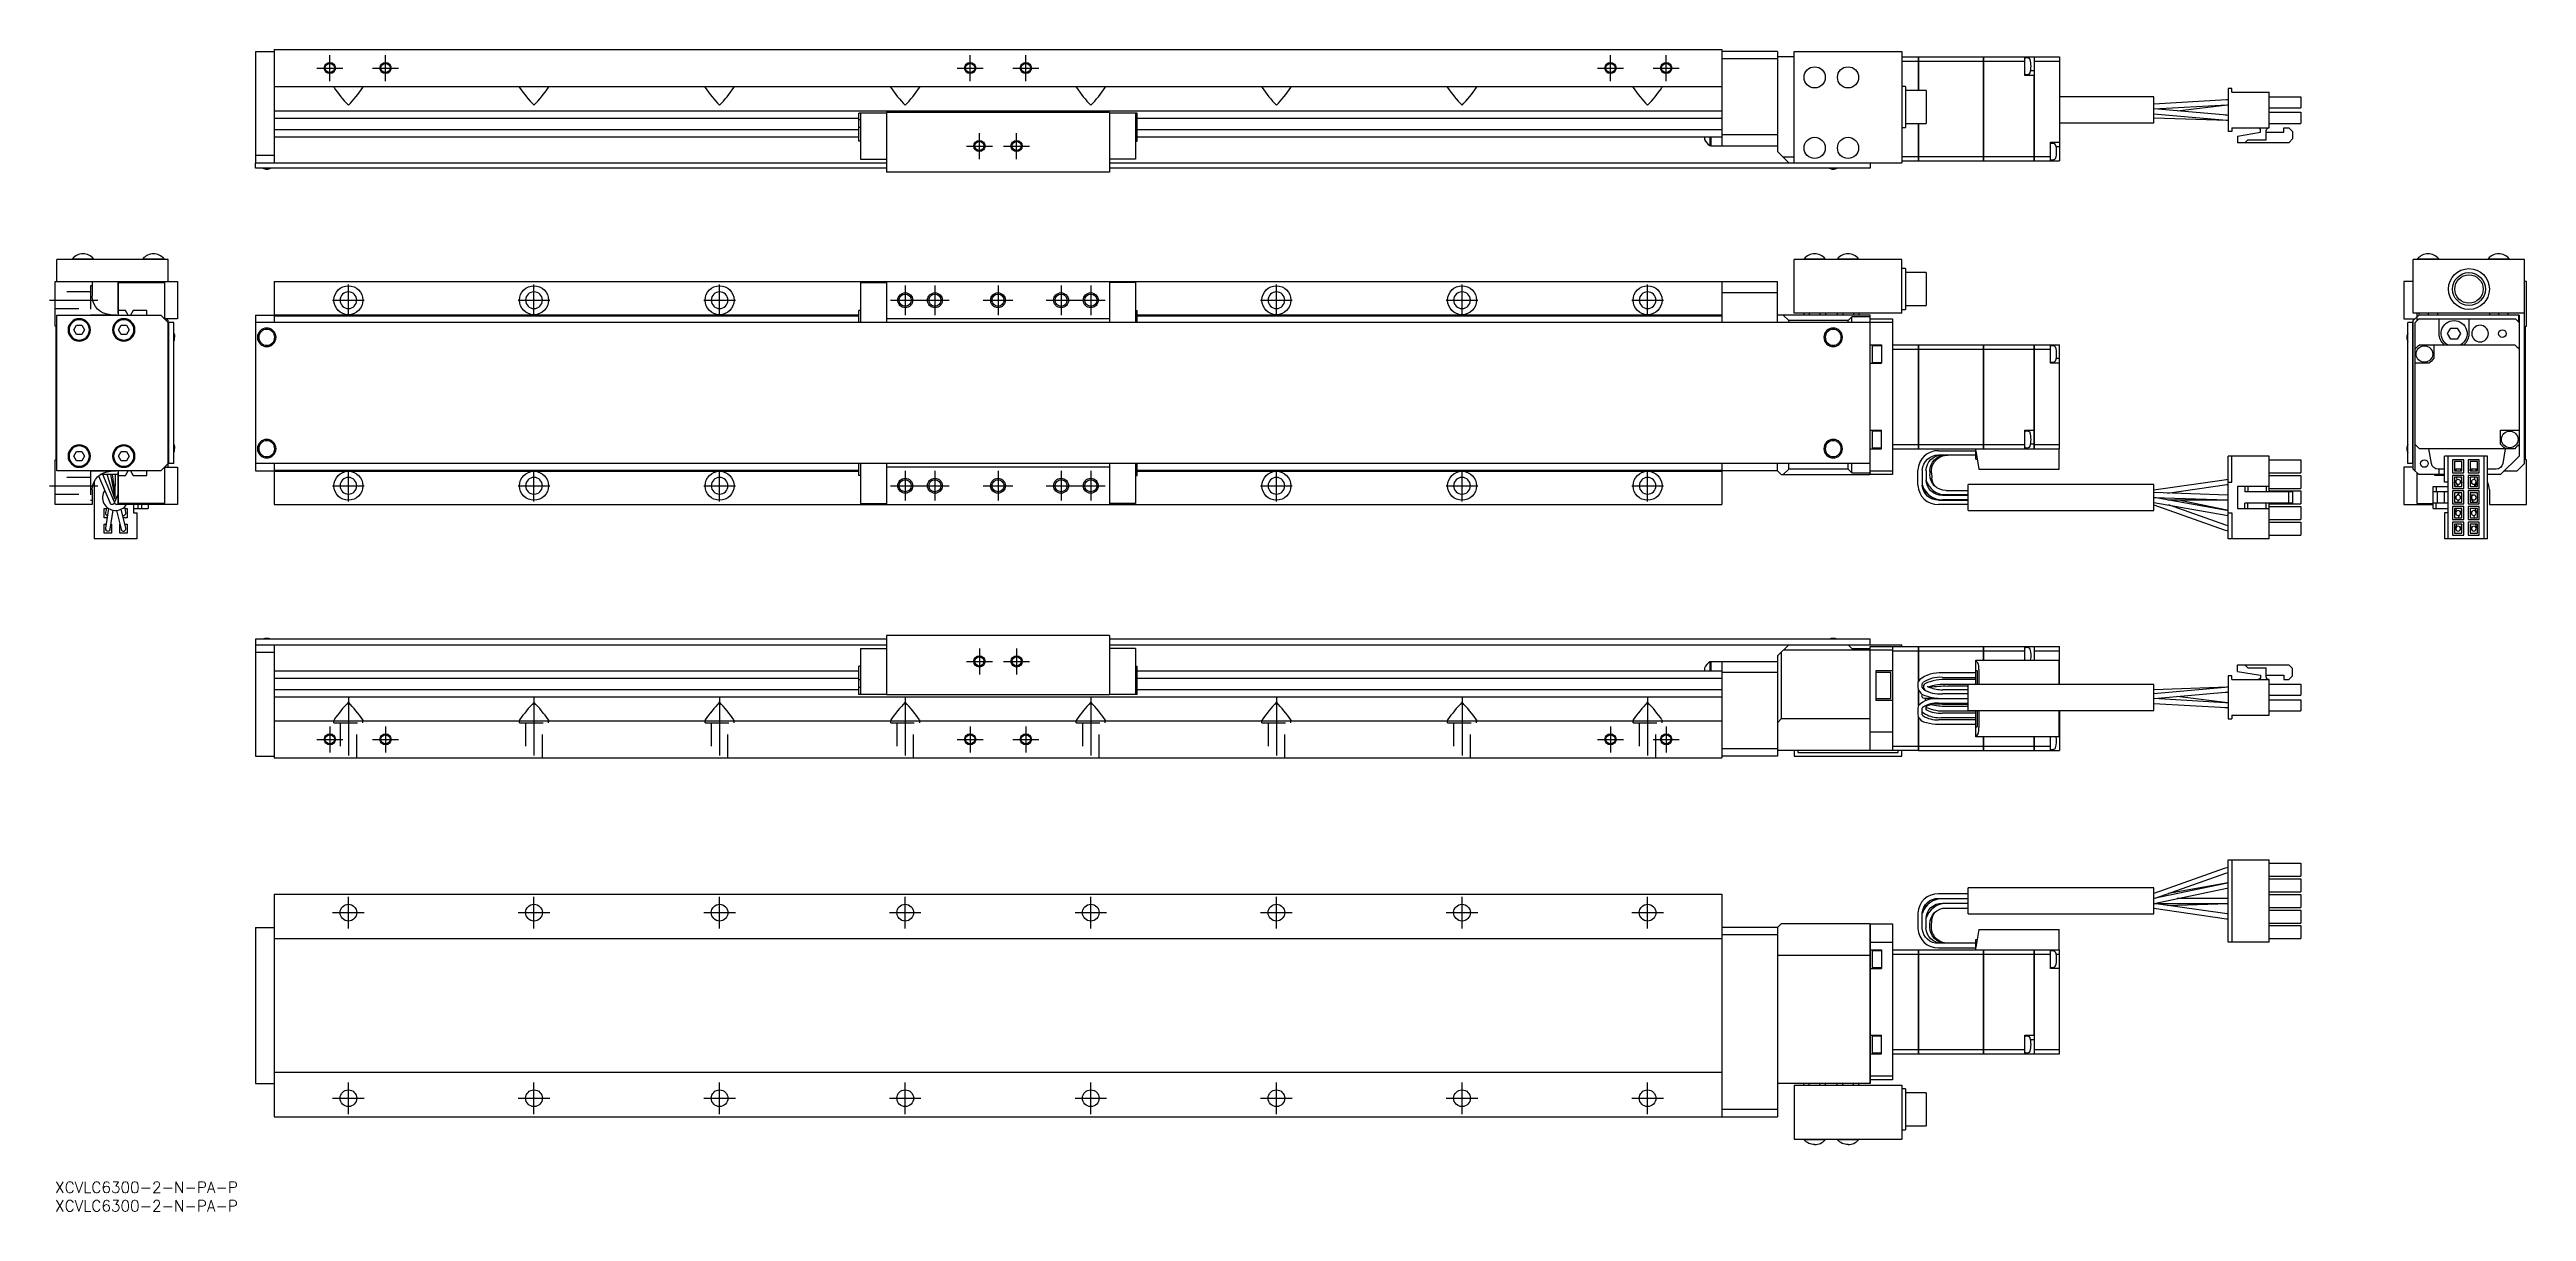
# Model space of a CAD drawing. Extents: x -2 to 666, y -8 to 305.
import ezdxf

# ---------------------------------------------------------------- set-up
doc = ezdxf.new("R2010")
doc.units = 0
doc.header["$LTSCALE"] = 0.5
doc.linetypes.add('CENTER', pattern=[50.8, 31.75, -6.35, 6.35, -6.35])
doc.linetypes.add('DASHED', pattern=[19.05, 12.7, -6.35])
for name, color, linetype in [('MSM_CENTER', 1, 'CENTER'), ('MSM_CONTINUOUS', 7, 'CONTINUOUS'), ('MSM_DASHED', 4, 'DASHED'), ('MSM_NARROW', 5, 'CONTINUOUS'), ('MSM_PART_NUMBER', 7, 'CONTINUOUS')]:
    doc.layers.add(name, color=color, linetype=linetype)
doc.styles.get("Standard").update_dxf_attribs({"font": 'txt.shx', "height": 3, "bigfont": 'bigfont.shx'})

msp = doc.modelspace()

# ---------------------------------------------------------------- texts
at = {"layer": 'MSM_PART_NUMBER'}
for p in [(0, -3), (0, -8)]:
    msp.add_text('XCVLC6300-2-N-PA-P', height=3, dxfattribs=at).set_placement(p)

# ---------------------------------------------------------------- linework, layer by layer
at = {"layer": 'MSM_CENTER'}
for p, q in [((74.01, 296.53), (74.01, 303.53)), ((89.01, 296.53), (89.01, 303.53)), ((246.51, 296.53), (246.51, 303.53)), ((261.51, 296.53), (261.51, 303.53)), ((419.01, 296.53), (419.01, 303.53)), ((434.01, 296.53), (434.01, 303.53)), ((70.51, 300.03), (77.51, 300.03)), ((85.51, 300.03), (92.51, 300.03)), ((243.01, 300.03), (250.01, 300.03)), ((258.01, 300.03), (265.01, 300.03)), ((415.51, 300.03), (422.51, 300.03)), ((430.51, 300.03), (437.51, 300.03)), ((249.01, 275.53), (249.01, 282.53)), ((259.01, 275.53), (259.01, 282.53)), ((245.51, 279.03), (252.51, 279.03)), ((255.51, 279.03), (262.51, 279.03)), ((79.01, 233.25), (79.01, 241.75)), ((129.01, 233.25), (129.01, 241.75)), ((179.01, 233.25), (179.01, 241.75)), ((229.01, 241.5), (229.01, 233.5)), ((237.01, 241.5), (237.01, 233.5)), ((254.01, 241.5), (254.01, 233.5)), ((271.01, 241.5), (271.01, 233.5)), ((279.01, 241.5), (279.01, 233.5)), ((329.01, 233.25), (329.01, 241.75)), ((379.01, 233.25), (379.01, 241.75)), ((429.01, 233.25), (429.01, 241.75)), ((-1.5, 237.5), (11.5, 237.5)), ((74.76, 237.5), (83.26, 237.5)), ((124.76, 237.5), (133.26, 237.5)), ((174.76, 237.5), (183.26, 237.5)), ((225.01, 237.5), (241.01, 237.5)), ((250.01, 237.5), (258.01, 237.5)), ((267.01, 237.5), (283.01, 237.5)), ((324.76, 237.5), (333.26, 237.5)), ((374.76, 237.5), (383.26, 237.5)), ((424.76, 237.5), (433.26, 237.5)), ((-1.5, 187.5), (11.5, 187.5)), ((74.76, 187.5), (83.26, 187.5)), ((79.01, 183.25), (79.01, 191.75)), ((124.76, 187.5), (133.26, 187.5)), ((129.01, 183.25), (129.01, 191.75)), ((174.76, 187.5), (183.26, 187.5)), ((179.01, 183.25), (179.01, 191.75)), ((225.01, 187.5), (241.01, 187.5)), ((229.01, 191.5), (229.01, 183.5)), ((237.01, 191.5), (237.01, 183.5)), ((250.01, 187.5), (258.01, 187.5)), ((254.01, 191.5), (254.01, 183.5)), ((267.01, 187.5), (283.01, 187.5)), ((271.01, 191.5), (271.01, 183.5)), ((279.01, 191.5), (279.01, 183.5)), ((324.76, 187.5), (333.26, 187.5)), ((329.01, 183.25), (329.01, 191.75)), ((374.76, 187.5), (383.26, 187.5)), ((379.01, 183.25), (379.01, 191.75)), ((424.76, 187.5), (433.26, 187.5)), ((429.01, 183.25), (429.01, 191.75)), ((245.51, 140.18), (252.51, 140.18)), ((249.01, 143.68), (249.01, 136.68)), ((255.51, 140.18), (262.51, 140.18)), ((259.01, 143.68), (259.01, 136.68)), ((79.01, 130.68), (79.01, 112.18)), ((129.01, 130.68), (129.01, 112.18)), ((179.01, 130.68), (179.01, 112.18)), ((229.01, 130.68), (229.01, 112.18)), ((279.01, 130.68), (279.01, 112.18)), ((329.01, 130.68), (329.01, 112.18)), ((379.01, 130.68), (379.01, 112.18)), ((429.01, 130.68), (429.01, 112.18)), ((74.01, 122.68), (74.01, 115.68)), ((89.01, 122.68), (89.01, 115.68)), ((246.51, 122.68), (246.51, 115.68)), ((261.51, 122.68), (261.51, 115.68)), ((419.01, 122.68), (419.01, 115.68)), ((434.01, 122.68), (434.01, 115.68)), ((70.51, 119.18), (77.51, 119.18)), ((85.51, 119.18), (92.51, 119.18)), ((243.01, 119.18), (250.01, 119.18)), ((258.01, 119.18), (265.01, 119.18)), ((415.51, 119.18), (422.51, 119.18)), ((430.51, 119.18), (437.51, 119.18)), ((79.01, 68.25), (79.01, 76.75)), ((129.01, 68.25), (129.01, 76.75)), ((179.01, 68.25), (179.01, 76.75)), ((229.01, 68.25), (229.01, 76.75)), ((279.01, 68.25), (279.01, 76.75)), ((329.01, 68.25), (329.01, 76.75)), ((379.01, 68.25), (379.01, 76.75)), ((429.01, 68.25), (429.01, 76.75)), ((74.76, 72.5), (83.26, 72.5)), ((124.76, 72.5), (133.26, 72.5)), ((174.76, 72.5), (183.26, 72.5)), ((224.76, 72.5), (233.26, 72.5)), ((274.76, 72.5), (283.26, 72.5)), ((324.76, 72.5), (333.26, 72.5)), ((374.76, 72.5), (383.26, 72.5)), ((424.76, 72.5), (433.26, 72.5)), ((79.01, 18.25), (79.01, 26.75)), ((129.01, 18.25), (129.01, 26.75)), ((179.01, 18.25), (179.01, 26.75)), ((229.01, 18.25), (229.01, 26.75)), ((279.01, 18.25), (279.01, 26.75)), ((329.01, 18.25), (329.01, 26.75)), ((379.01, 18.25), (379.01, 26.75)), ((429.01, 18.25), (429.01, 26.75)), ((74.76, 22.5), (83.26, 22.5)), ((124.76, 22.5), (133.26, 22.5)), ((174.76, 22.5), (183.26, 22.5)), ((224.76, 22.5), (233.26, 22.5)), ((274.76, 22.5), (283.26, 22.5)), ((324.76, 22.5), (333.26, 22.5)), ((374.76, 22.5), (383.26, 22.5)), ((424.76, 22.5), (433.26, 22.5))]:
    msp.add_line(p, q, dxfattribs=at)
at = {"layer": 'MSM_CONTINUOUS'}
for p, q in [((54.01, 304.53), (59.01, 304.53)), ((54.01, 304.53), (54.01, 274.53)), ((59.01, 305.03), (449.01, 305.03)), ((59.01, 305.03), (59.01, 274.53)), ((449.01, 305.03), (449.01, 279.03)), ((464.01, 304.53), (449.01, 304.53)), ((464.01, 302.53), (449.01, 302.53)), ((464.01, 304.53), (464.01, 277.53)), ((468.51, 303.03), (464.01, 303.03)), ((468.51, 304.53), (497.51, 304.53)), ((468.51, 274.53), (468.51, 304.53)), ((497.51, 304.53), (497.51, 274.53)), ((497.51, 303.03), (502, 303.03)), ((497.51, 301.87), (502, 301.87)), ((502, 293.95), (502, 303.03)), ((502.01, 303.03), (502.01, 293.95)), ((502.01, 303.03), (519.5, 303.03)), ((502.01, 301.87), (519.5, 301.87)), ((519.5, 275.03), (519.5, 303.03)), ((519.51, 303.02), (519.5, 303.02)), ((519.51, 301.86), (519.5, 301.86)), ((519.51, 303.03), (519.51, 275.03)), ((519.51, 303.03), (533.11, 303.03)), ((519.51, 301.87), (530.61, 301.87)), ((530.61, 298.03), (530.61, 303.03)), ((531.6, 302.69), (530.83, 302.76)), ((533.12, 303.03), (533.12, 275.03)), ((533.12, 303.03), (540.01, 303.03)), ((533.12, 301.87), (540.01, 301.87)), ((540.01, 303.03), (540.01, 275.03)), ((59.01, 295.03), (449.01, 295.03)), ((75.27, 295.03), (75.11, 294.91)), ((75.14, 294.77), (75.11, 294.91)), ((82.75, 295.03), (82.91, 294.91)), ((82.88, 294.77), (82.91, 294.91)), ((125.27, 295.03), (125.11, 294.91)), ((125.14, 294.77), (125.11, 294.91)), ((132.75, 295.03), (132.91, 294.91)), ((132.88, 294.77), (132.91, 294.91)), ((175.27, 295.03), (175.11, 294.91)), ((175.14, 294.77), (175.11, 294.91)), ((182.75, 295.03), (182.91, 294.91)), ((182.88, 294.77), (182.91, 294.91)), ((225.27, 295.03), (225.11, 294.91)), ((225.14, 294.77), (225.11, 294.91)), ((232.75, 295.03), (232.91, 294.91)), ((232.88, 294.77), (232.91, 294.91)), ((275.27, 295.03), (275.11, 294.91)), ((275.14, 294.77), (275.11, 294.91)), ((282.75, 295.03), (282.91, 294.91)), ((282.88, 294.77), (282.91, 294.91)), ((325.27, 295.03), (325.11, 294.91)), ((325.14, 294.77), (325.11, 294.91)), ((332.75, 295.03), (332.91, 294.91)), ((332.88, 294.77), (332.91, 294.91)), ((375.27, 295.03), (375.11, 294.91)), ((375.14, 294.77), (375.11, 294.91)), ((382.75, 295.03), (382.91, 294.91)), ((382.88, 294.77), (382.91, 294.91)), ((425.27, 295.03), (425.11, 294.91)), ((425.14, 294.77), (425.11, 294.91)), ((432.75, 295.03), (432.91, 294.91)), ((432.88, 294.77), (432.91, 294.91)), ((498.51, 295.03), (497.51, 295.03)), ((498.51, 295.03), (498.51, 284.03)), ((504.01, 293.95), (498.51, 293.95)), ((502.01, 294.1), (502, 294.08)), ((504.01, 293.95), (504.01, 285.1)), ((533.11, 298.03), (530.61, 298.03)), ((530.83, 298.3), (531.6, 298.37)), ((533.11, 299.28), (532.18, 299.28)), ((533.11, 275.03), (533.11, 298.03)), ((585.41, 294.53), (585.41, 282.93)), ((586.41, 294.53), (585.41, 294.53)), ((586.41, 293.53), (586.41, 294.53)), ((59.01, 288.53), (449.01, 288.53)), ((216.51, 280.33), (216.51, 287.93)), ((224.01, 287.93), (216.51, 287.93)), ((217.01, 287.93), (217.01, 275.53)), ((284.01, 288.03), (224.01, 288.03)), ((224.01, 288.03), (224.01, 272.03)), ((284.01, 288.03), (284.01, 272.03)), ((291.51, 287.93), (284.01, 287.93)), ((291.01, 287.93), (291.01, 275.53)), ((291.51, 280.33), (291.51, 287.93)), ((565.41, 292.26), (540.01, 292.26)), ((565.41, 285.26), (565.41, 292.26)), ((584.99, 291.45), (565.41, 290.33)), ((565.41, 289.03), (585.06, 290.16)), ((565.41, 287.73), (584.94, 286.02)), ((585.05, 287.31), (565.44, 289.03)), ((571.64, 288.49), (585.19, 290.15)), ((585.41, 287.3), (584.64, 287.35)), ((585.41, 291.47), (584.99, 291.45)), ((585.41, 287.29), (585.05, 287.31)), ((585.06, 290.16), (585.41, 290.17)), ((585.4, 290.17), (585.41, 290.17)), ((586.41, 293.53), (596.41, 293.53)), ((596.41, 283.93), (596.41, 293.53)), ((596.41, 292.33), (605.01, 292.33)), ((596.41, 289.33), (605.01, 289.33)), ((596.41, 288.13), (605.01, 288.13)), ((605.01, 292.33), (605.01, 289.33)), ((605.01, 288.13), (605.01, 285.13)), ((59.01, 286.57), (216.51, 286.57)), ((59.01, 283.49), (216.51, 283.49)), ((59.01, 281.53), (216.51, 281.53)), ((217.01, 286.05), (216.51, 286.05)), ((217.01, 284), (216.51, 284)), ((217.01, 280.33), (216.51, 280.33)), ((291.01, 286.05), (291.51, 286.05)), ((291.01, 284), (291.51, 284)), ((291.01, 280.33), (291.51, 280.33)), ((291.51, 286.57), (449.01, 286.57)), ((291.51, 283.49), (449.01, 283.49)), ((291.51, 281.53), (449.01, 281.53)), ((444.36, 281.53), (444.36, 280.82)), ((445.81, 281.53), (445.81, 279.17)), ((446.01, 281.53), (446.01, 279.03)), ((464.01, 282.03), (449.01, 282.03)), ((497.51, 284.03), (498.51, 284.03)), ((498.51, 285.1), (504.01, 285.1)), ((502, 275.03), (502, 285.1)), ((502, 284.33), (502.01, 284.31)), ((502.01, 285.1), (502.01, 275.03)), ((540.01, 285.26), (565.41, 285.26)), ((565.41, 286.63), (585.27, 285.98)), ((584.94, 286.02), (585.41, 285.99)), ((585.27, 285.98), (585.41, 285.98)), ((586.41, 282.93), (585.41, 282.93)), ((586.41, 283.93), (596.41, 283.93)), ((586.41, 283.93), (586.41, 282.93)), ((587.91, 281.73), (594.16, 282.73)), ((587.91, 281.73), (587.91, 279.93)), ((589.91, 279.93), (590.71, 280.73)), ((590.71, 280.73), (595.66, 280.73)), ((594.16, 282.73), (594.16, 283.18)), ((595.66, 280.73), (595.66, 283.18)), ((595.66, 282.73), (600.41, 282.73)), ((596.41, 285.13), (605.01, 285.13)), ((600.41, 282.73), (600.41, 283.93)), ((600.41, 283.93), (601.71, 283.93)), ((601.71, 283.93), (602.71, 282.93)), ((602.71, 280.93), (601.71, 279.93)), ((602.71, 282.93), (602.71, 280.93)), ((54.01, 276.53), (59.01, 276.53)), ((54.01, 274.53), (224.01, 274.53)), ((54.01, 274.43), (54.11, 274.53)), ((54.01, 273.03), (54.01, 274.43)), ((217.01, 275.53), (224.01, 275.53)), ((291.01, 275.53), (284.01, 275.53)), ((284.01, 274.53), (497.51, 274.53)), ((445.81, 279.17), (446.01, 279.17)), ((464.01, 279.03), (446.01, 279.03)), ((467.01, 274.53), (464.01, 277.53)), ((468.51, 276.03), (465.51, 276.03)), ((488.91, 274.53), (489.01, 274.43)), ((489.01, 274.43), (489.01, 273.03)), ((497.51, 276.18), (502, 276.18)), ((497.51, 275.03), (502, 275.03)), ((502.01, 276.18), (519.5, 276.18)), ((502.01, 275.03), (519.5, 275.03)), ((519.51, 276.19), (519.5, 276.19)), ((519.51, 275.04), (519.5, 275.04)), ((519.51, 276.18), (533.11, 276.18)), ((519.51, 275.03), (533.11, 275.03)), ((533.12, 276.18), (537.51, 276.18)), ((533.12, 275.03), (540.01, 275.03)), ((537.51, 275.03), (537.51, 280.03)), ((537.51, 280.03), (540.01, 280.03)), ((538.49, 279.69), (537.72, 279.76)), ((537.72, 275.3), (538.49, 275.37)), ((540.01, 278.78), (539.07, 278.78)), ((601.71, 279.93), (587.91, 279.93)), ((224.01, 273.03), (54.01, 273.03)), ((284.01, 272.03), (224.01, 272.03)), ((489.01, 273.03), (284.01, 273.03)), ((0.5, 242.5), (0.5, 248.5)), ((30.5, 248.5), (0.5, 248.5)), ((4.65, 248.66), (10.35, 248.66)), ((4.65, 248.66), (4.65, 248.5)), ((10.35, 248.5), (10.35, 248.66)), ((23.65, 248.66), (29.35, 248.66)), ((23.65, 248.66), (23.65, 248.5)), ((29.35, 248.5), (29.35, 248.66)), ((30.5, 242.5), (30.5, 248.5)), ((468.51, 234), (468.51, 248.5)), ((497.51, 248.5), (468.51, 248.5)), ((471.16, 248.66), (476.86, 248.66)), ((471.16, 248.66), (471.16, 248.5)), ((476.86, 248.5), (476.86, 248.66)), ((480.16, 248.66), (485.86, 248.66)), ((480.16, 248.66), (480.16, 248.5)), ((485.86, 248.5), (485.86, 248.66)), ((497.51, 234), (497.51, 248.5)), ((635.27, 234), (635.27, 248.5)), ((665.27, 248.5), (635.27, 248.5)), ((636.42, 248.66), (642.12, 248.66)), ((636.42, 248.66), (636.42, 248.5)), ((642.12, 248.5), (642.12, 248.66)), ((655.42, 248.66), (661.12, 248.66)), ((655.42, 248.66), (655.42, 248.5)), ((661.12, 248.5), (661.12, 248.66)), ((665.27, 193.5), (665.27, 248.5)), ((0, 242.5), (33, 242.5)), ((0, 230.5), (0, 242.5)), ((10, 242.5), (10, 238.6)), ((17, 233.9), (17, 242.5)), ((17.1, 233.5), (17.1, 242.3)), ((17.1, 242.3), (29.5, 242.3)), ((29.5, 242.3), (29.5, 232.5)), ((33, 242.5), (33, 232.5)), ((59.01, 242.5), (59.01, 231.5)), ((59.01, 242.5), (464.01, 242.5)), ((217.01, 242.3), (224.01, 242.3)), ((217.01, 242.3), (217.01, 231.5)), ((224.01, 242.5), (224.01, 231.5)), ((284.01, 242.5), (284.01, 231.5)), ((291.01, 242.3), (284.01, 242.3)), ((291.01, 242.3), (291.01, 231.5)), ((449.01, 242.5), (449.01, 231.5)), ((464.01, 231.5), (464.01, 242.5)), ((498.51, 246), (497.51, 246)), ((498.51, 246), (498.51, 235)), ((504.01, 244.93), (498.51, 244.93)), ((504.01, 244.93), (504.01, 236.08)), ((635.27, 242.5), (632.77, 242.5)), ((632.77, 242.5), (632.77, 232.5)), ((665.77, 242.5), (665.27, 242.5)), ((665.77, 230.5), (665.77, 242.5)), ((15, 233.6), (16.5, 233.6)), ((16.5, 233.6), (16.5, 233.5)), ((17.1, 233.9), (17, 233.9)), ((18.97, 234.7), (17.1, 234.7)), ((19.66, 233.51), (18.97, 234.7)), ((21.03, 234.7), (20.34, 233.51)), ((24.7, 234.7), (21.03, 234.7)), ((24.7, 233.5), (24.7, 234.7)), ((59.01, 233.6), (216.51, 233.6)), ((216.51, 231.5), (216.51, 234.7)), ((217.01, 234.7), (216.51, 234.7)), ((291.01, 234.7), (291.51, 234.7)), ((291.51, 231.5), (291.51, 234.7)), ((291.51, 233.6), (449.01, 233.6)), ((464.01, 239.5), (449.01, 239.5)), ((497.51, 234), (468.51, 234)), ((471.12, 234), (471.12, 233.5)), ((472.57, 234), (472.57, 233.5)), ((475.45, 234), (475.45, 233.5)), ((476.9, 234), (476.9, 233.5)), ((480.12, 234), (480.12, 233.5)), ((481.57, 234), (481.57, 233.5)), ((484.45, 234), (484.45, 233.5)), ((485.9, 234), (485.9, 233.5)), ((497.51, 235), (498.51, 235)), ((498.51, 236.08), (504.01, 236.08)), ((665.27, 234), (635.27, 234)), ((636.27, 234), (636.27, 232)), ((636.77, 234), (636.77, 233.5)), ((639.27, 234), (639.27, 233.5)), ((641.77, 234), (641.77, 233.5)), ((655.77, 234), (655.77, 233.5)), ((658.27, 234), (658.27, 233.5)), ((660.77, 234), (660.77, 233.5)), ((0.3, 230.5), (0, 230.5)), ((0.3, 194.5), (0.3, 230.5)), ((0.5, 191.5), (0.5, 233.5)), ((0.5, 233.5), (28.5, 233.5)), ((5.06, 229.5), (5.78, 230.75)), ((5.78, 228.25), (5.06, 229.5)), ((5.78, 230.75), (7.22, 230.75)), ((7.22, 228.25), (5.78, 228.25)), ((7.22, 230.75), (7.94, 229.5)), ((7.94, 229.5), (7.22, 228.25)), ((17.06, 229.5), (17.78, 230.75)), ((17.78, 228.25), (17.06, 229.5)), ((17.78, 230.75), (19.22, 230.75)), ((19.22, 228.25), (17.78, 228.25)), ((19.22, 230.75), (19.94, 229.5)), ((19.94, 229.5), (19.22, 228.25)), ((28.5, 233.5), (30.5, 231.5)), ((29.7, 232.5), (29.7, 232.3)), ((33, 232.5), (29.7, 232.5)), ((30.5, 232), (30, 232.5)), ((30.5, 192.5), (30.5, 232)), ((32, 231.5), (30.5, 231.5)), ((30.6, 193.5), (30.6, 231.5)), ((32, 193.5), (32, 231.5)), ((54.01, 233.5), (54.01, 191.5)), ((54.01, 233.5), (59.01, 233.5)), ((495.01, 231.5), (54.01, 231.5)), ((59.01, 233.3), (216.51, 233.3)), ((284.01, 232.5), (224.01, 232.5)), ((291.51, 233.3), (449.01, 233.3)), ((489.01, 233.5), (464.01, 233.5)), ((467.01, 232), (465.51, 233.5)), ((467.01, 231.5), (467.01, 232)), ((483.01, 232), (467.01, 232)), ((484.01, 233), (483.01, 232)), ((483.01, 231.5), (483.01, 232)), ((489.01, 233), (484.01, 233)), ((484.01, 231.5), (484.01, 233)), ((489.01, 190.5), (489.01, 233.5)), ((489.01, 232.5), (495.01, 232.5)), ((495.01, 232.5), (495.01, 190.5)), ((632.77, 232.5), (635.77, 232.5)), ((633.77, 193.5), (633.77, 231.5)), ((635.27, 231.5), (633.77, 231.5)), ((635.17, 193.5), (635.17, 231.5)), ((636.77, 233.5), (635.27, 232)), ((635.27, 192), (635.27, 232)), ((636.77, 232.5), (635.77, 231.5)), ((635.77, 224.39), (635.77, 231.5)), ((663.77, 233.5), (636.77, 233.5)), ((636.77, 232.5), (662.77, 232.5)), ((642.27, 228.5), (642.27, 232.5)), ((644.53, 228.5), (645.4, 230)), ((645.4, 227), (644.53, 228.5)), ((645.4, 230), (647.13, 230)), ((647.13, 227), (645.4, 227)), ((647.13, 230), (648, 228.5)), ((648, 228.5), (647.13, 227)), ((650.27, 232.5), (650.27, 228.5)), ((663.77, 231.5), (662.77, 232.5)), ((663.67, 231.6), (663.67, 233.5)), ((663.77, 233.5), (663.77, 224.39)), ((665.47, 230.5), (665.77, 230.5)), ((665.47, 194.5), (665.47, 230.5)), ((489.01, 225.5), (492.01, 225.5)), ((489.01, 220.5), (492.01, 220.5)), ((489.51, 225.25), (489.51, 220.75)), ((492.01, 225.25), (489.51, 225.25)), ((489.51, 220.75), (492.01, 220.75)), ((492.01, 225.5), (492.01, 220.5)), ((495.01, 225.5), (502, 225.5)), ((495.01, 224.35), (502, 224.35)), ((502, 197.5), (502, 225.5)), ((502.01, 225.5), (502.01, 197.5)), ((502.01, 225.5), (519.5, 225.5)), ((502.01, 224.35), (519.5, 224.35)), ((519.5, 197.5), (519.5, 225.5)), ((519.51, 225.49), (519.5, 225.49)), ((519.51, 224.34), (519.5, 224.34)), ((519.51, 225.5), (519.51, 197.5)), ((519.51, 225.5), (533.11, 225.5)), ((519.51, 224.35), (533.11, 224.35)), ((533.11, 197.5), (533.11, 225.5)), ((533.12, 225.5), (540.01, 225.5)), ((533.12, 225.5), (533.12, 197.5)), ((533.12, 224.35), (537.51, 224.35)), ((537.51, 220.5), (537.51, 225.5)), ((540.01, 220.5), (537.51, 220.5)), ((538.49, 225.16), (537.72, 225.23)), ((537.72, 220.77), (538.49, 220.84)), ((540.01, 221.75), (539.07, 221.75)), ((540.01, 197.5), (540.01, 225.5)), ((635.77, 198.66), (635.77, 224.35)), ((639.52, 220.5), (635.77, 220.5)), ((636.92, 225.5), (662.61, 225.5)), ((640.77, 225.5), (640.77, 221.75)), ((663.77, 224.35), (663.77, 198.66)), ((489.01, 202.5), (492.01, 202.5)), ((489.51, 202.25), (489.51, 197.75)), ((492.01, 202.25), (489.51, 202.25)), ((492.01, 197.5), (492.01, 202.5)), ((530.61, 202.5), (533.11, 202.5)), ((530.61, 197.5), (530.61, 202.5)), ((531.6, 202.16), (530.83, 202.23)), ((658.77, 202.5), (663.77, 202.5)), ((658.77, 198.75), (658.77, 202.5)), ((0, 182.5), (0, 194.5)), ((0, 194.5), (0.3, 194.5)), ((5.06, 195.5), (5.78, 196.75)), ((5.78, 194.25), (5.06, 195.5)), ((5.78, 196.75), (7.22, 196.75)), ((7.22, 194.25), (5.78, 194.25)), ((7.22, 196.75), (7.94, 195.5)), ((7.94, 195.5), (7.22, 194.25)), ((17.06, 195.5), (17.78, 196.75)), ((17.78, 194.25), (17.06, 195.5)), ((17.78, 196.75), (19.22, 196.75)), ((19.22, 194.25), (17.78, 194.25)), ((19.22, 196.75), (19.94, 195.5)), ((19.94, 195.5), (19.22, 194.25)), ((489.01, 197.5), (492.01, 197.5)), ((489.51, 197.75), (492.01, 197.75)), ((495.01, 198.66), (502, 198.66)), ((495.01, 197.5), (502, 197.5)), ((502.01, 198.66), (519.5, 198.66)), ((502.01, 197.5), (540.01, 197.5)), ((507.41, 196.95), (517.41, 196.95)), ((517.41, 195.75), (507.41, 195.75)), ((509.89, 195.75), (509.65, 195.75)), ((517.41, 194.7), (517.41, 197.5)), ((517.41, 196.9), (518.27, 192)), ((517.41, 194.7), (517.8, 194.7)), ((519.51, 198.65), (519.5, 198.65)), ((519.51, 197.51), (519.5, 197.51)), ((519.51, 198.66), (530.61, 198.66)), ((530.83, 197.77), (531.6, 197.84)), ((533.11, 198.75), (532.18, 198.75)), ((533.12, 198.66), (540.01, 198.66)), ((539.91, 192), (539.91, 197.5)), ((596.41, 195.45), (585.41, 195.45)), ((585.41, 173.25), (585.41, 195.45)), ((586.41, 188.45), (586.41, 195.45)), ((596.41, 185.85), (596.41, 195.45)), ((596.41, 194.5), (605.01, 194.5)), ((605.01, 194.5), (605.01, 191)), ((635.77, 191.5), (635.77, 198.6)), ((662.61, 197.5), (636.92, 197.5)), ((640.17, 193.49), (639.47, 197.5)), ((643.67, 188.45), (643.67, 195.45)), ((655.27, 195.45), (643.67, 195.45)), ((644.67, 173.25), (644.67, 195.45)), ((645.87, 194.5), (645.87, 191)), ((648.87, 194.5), (645.87, 194.5)), ((648.37, 194), (646.37, 194)), ((646.37, 194), (646.37, 191.5)), ((648.37, 191.5), (648.37, 194)), ((648.87, 191), (648.87, 194.5)), ((653.07, 194.5), (650.07, 194.5)), ((650.07, 194.5), (650.07, 191)), ((652.57, 194), (650.57, 194)), ((650.57, 194), (650.57, 191.5)), ((652.57, 191.5), (652.57, 194)), ((653.07, 191), (653.07, 194.5)), ((654.27, 195.45), (654.27, 173.25)), ((655.27, 173.25), (655.27, 195.45)), ((658.77, 190.5), (663.77, 195.5)), ((660.07, 197.5), (659.36, 193.49)), ((663.77, 198.61), (663.77, 195.5)), ((665.77, 194.5), (665.47, 194.5)), ((665.77, 182.5), (665.77, 194.5)), ((28.5, 191.5), (0.5, 191.5)), ((10.5, 188.58), (10.5, 173.25)), ((11.69, 190.14), (14.8, 182.82)), ((17, 190.5), (12.14, 190.5)), ((12.14, 190.5), (12.14, 190.5)), ((15.9, 183.29), (12.84, 190.5)), ((15.92, 184.53), (14.01, 190.5)), ((16.5, 191.4), (15, 191.4)), ((15.94, 185.76), (15.03, 190.5)), ((15.17, 189.8), (15.2, 189.8)), ((15.2, 189.8), (15.2, 189.61)), ((15.34, 190.5), (16.06, 185.57)), ((16.18, 190.5), (16.05, 184.36)), ((16.5, 191.5), (16.5, 191.4)), ((17, 182.5), (17, 191.1)), ((17, 191.1), (17.1, 191.1)), ((17.1, 182.7), (17.1, 191.5)), ((17.1, 190.3), (18.97, 190.3)), ((18.97, 190.3), (19.66, 191.5)), ((20.34, 191.5), (21.03, 190.3)), ((21.03, 190.3), (24.7, 190.3)), ((24.7, 190.3), (24.7, 191.5)), ((30.5, 193.5), (28.5, 191.5)), ((29.5, 192.5), (29.5, 182.7)), ((29.7, 192.7), (29.7, 192.5)), ((29.7, 192.5), (33, 192.5)), ((32, 193.5), (30.5, 193.5)), ((33, 192.5), (33, 182.5)), ((489.01, 193.5), (54.01, 193.5)), ((54.01, 191.5), (59.01, 191.5)), ((59.01, 193.5), (59.01, 182.5)), ((59.01, 191.7), (216.51, 191.7)), ((59.01, 191.4), (216.51, 191.4)), ((216.51, 190.3), (216.51, 193.5)), ((217.01, 190.3), (216.51, 190.3)), ((217.01, 193.5), (217.01, 182.7)), ((224.01, 193.5), (224.01, 182.5)), ((284.01, 192.5), (224.01, 192.5)), ((284.01, 193.5), (284.01, 182.5)), ((291.01, 193.5), (291.01, 182.7)), ((291.01, 190.3), (291.51, 190.3)), ((291.51, 190.3), (291.51, 193.5)), ((291.51, 191.7), (449.01, 191.7)), ((291.51, 191.4), (449.01, 191.4)), ((449.01, 193.5), (449.01, 182.5)), ((464.01, 191.5), (449.01, 191.5)), ((464.01, 191.5), (464.01, 193.5)), ((464.01, 191.5), (465.01, 190.5)), ((465.01, 190.5), (488.91, 190.5)), ((465.51, 190.5), (467.01, 192)), ((467.01, 192), (467.01, 193.5)), ((483.01, 192), (467.01, 192)), ((483.01, 192), (483.01, 193.5)), ((483.01, 192), (484.01, 191)), ((484.01, 191), (484.01, 193.5)), ((484.01, 191), (488.92, 191)), ((488.92, 190.51), (488.91, 190.5)), ((489.01, 191.13), (488.92, 191)), ((488.92, 190.51), (488.92, 191)), ((488.92, 190.51), (489.01, 190.6)), ((489.01, 191.5), (495.01, 191.5)), ((495.01, 190.5), (489.01, 190.5)), ((501.81, 187.65), (501.81, 191.75)), ((503.01, 191.75), (503.01, 187.65)), ((503.02, 187.66), (503.01, 187.69)), ((504.01, 191.59), (504.01, 189.11)), ((505.01, 191.44), (505.01, 190.56)), ((505.49, 190.99), (505.61, 189.6)), ((515.41, 180.85), (515.41, 187.85)), ((565.41, 187.85), (515.41, 187.85)), ((518.27, 192), (539.91, 192)), ((584.93, 189.14), (565.41, 186.31)), ((565.41, 180.85), (565.41, 187.85)), ((569.11, 185.53), (585.09, 187.85)), ((585.41, 189.19), (584.9, 189.13)), ((585.09, 187.85), (585.41, 187.88)), ((585.41, 188.45), (586.41, 188.45)), ((587.91, 187.35), (587.91, 181.35)), ((596.41, 187.35), (587.91, 187.35)), ((589.91, 187.35), (589.91, 185.85)), ((590.71, 187.35), (590.71, 185.85)), ((595.66, 187.35), (595.66, 185.85)), ((596.41, 191), (605.01, 191)), ((596.41, 190.3), (605.01, 190.3)), ((605.01, 190.3), (605.01, 186.8)), ((635.27, 192.5), (632.77, 192.5)), ((632.77, 192.5), (632.77, 182.5)), ((635.27, 193.5), (633.77, 193.5)), ((635.27, 192), (636.77, 190.5)), ((636.27, 191), (636.27, 182.7)), ((643.67, 190.5), (636.77, 190.5)), ((640.67, 187.35), (644.67, 187.35)), ((640.67, 181.35), (640.67, 187.35)), ((641.07, 190.3), (641.07, 190.5)), ((643.67, 190.3), (641.07, 190.3)), ((641.47, 187.35), (641.47, 185.85)), ((643.67, 192), (641.95, 192)), ((642.27, 190.5), (642.27, 192)), ((644.67, 188.45), (643.67, 188.45)), ((645.87, 191), (648.87, 191)), ((645.87, 190.3), (645.87, 186.8)), ((648.87, 190.3), (645.87, 190.3)), ((648.37, 192), (646.37, 192)), ((646.37, 191.5), (648.37, 191.5)), ((648.37, 189.8), (646.37, 189.8)), ((646.37, 189.8), (646.37, 187.3)), ((646.62, 187.3), (646.37, 188.48)), ((646.58, 187.48), (646.37, 187.99)), ((646.37, 187.3), (648.37, 187.3)), ((646.81, 188.22), (647.36, 187.3)), ((646.87, 191.5), (646.83, 192)), ((647.07, 189.13), (647.01, 189.8)), ((647.22, 187.3), (647.2, 187.56)), ((648.37, 188.15), (647.92, 188.89)), ((648.03, 192), (648.08, 191.5)), ((648.22, 189.8), (648.36, 188.17)), ((648.37, 191.62), (648.36, 192)), ((648.37, 187.3), (648.37, 189.8)), ((648.87, 186.8), (648.87, 190.3)), ((650.07, 191), (653.07, 191)), ((653.07, 190.3), (650.07, 190.3)), ((650.07, 190.3), (650.07, 186.8)), ((652.57, 192), (650.57, 192)), ((650.57, 191.5), (650.64, 192)), ((650.57, 191.5), (652.57, 191.5)), ((652.57, 189.8), (650.57, 189.8)), ((650.57, 189.8), (650.57, 187.3)), ((650.57, 189.61), (650.6, 189.8)), ((650.96, 188.79), (650.57, 187.79)), ((650.57, 187.3), (652.57, 187.3)), ((651.02, 192), (650.93, 191.5)), ((651.82, 189.8), (651.71, 189.19)), ((651.77, 187.3), (652.17, 188.31)), ((652.57, 189.08), (651.99, 187.3)), ((652.24, 192), (652.15, 191.5)), ((652.57, 187.3), (652.57, 189.8)), ((653.07, 186.8), (653.07, 190.3)), ((657.59, 192), (655.27, 192)), ((658.77, 190.5), (655.27, 190.5)), ((659.77, 191.5), (663.27, 191.5)), ((663.27, 191.5), (665.27, 193.5)), ((10, 182.5), (0, 182.5)), ((10, 186.4), (10, 182.5)), ((13.2, 178.9), (13.2, 181.4)), ((13.2, 181.4), (13.87, 181.4)), ((14.42, 181.38), (13.56, 176.05)), ((13.96, 181.72), (13.57, 180.32)), ((14.84, 175.85), (15.66, 180.9)), ((17, 185.41), (16.1, 183.29)), ((16.52, 180.86), (17.77, 175.8)), ((33, 182.5), (17, 182.5)), ((29.5, 182.7), (17.1, 182.7)), ((19.03, 176.11), (17.78, 181.19)), ((19.04, 180.27), (18.74, 181.88)), ((18.83, 181.4), (19.4, 181.4)), ((19.4, 181.4), (19.4, 178.9)), ((21.1, 182.5), (21.1, 180.25)), ((21.1, 181.35), (23.3, 181.35)), ((21.1, 180.25), (22.1, 180.25)), ((22.1, 173.25), (22.1, 180.25)), ((22.3, 182.5), (22.3, 181.35)), ((23.3, 182.5), (23.3, 181.35)), ((23.3, 181.35), (25.1, 181.35)), ((25.1, 182.5), (25.1, 181.35)), ((59.01, 182.5), (449.01, 182.5)), ((217.01, 182.7), (224.01, 182.7)), ((291.01, 182.7), (284.01, 182.7)), ((507.41, 183.65), (515.41, 183.65)), ((515.41, 182.45), (507.41, 182.45)), ((507.7, 185.11), (507.67, 185.11)), ((507.67, 185.11), (507.7, 185.1)), ((508.41, 185.05), (507.7, 185.11)), ((507.7, 185.1), (508.91, 184.95)), ((515.41, 185.05), (508.41, 185.05)), ((508.41, 184.95), (515.41, 184.95)), ((515.41, 183.75), (508.41, 183.75)), ((509.41, 186.25), (515.41, 186.25)), ((515.41, 180.85), (565.41, 180.85)), ((585.32, 185), (565.41, 185.65)), ((565.41, 184.35), (585.27, 183.71)), ((565.41, 183.04), (584.86, 179.59)), ((565.41, 182.36), (584.37, 175.63)), ((585.08, 180.87), (565.48, 184.35)), ((569.13, 183.7), (585.41, 183.7)), ((584.81, 176.85), (569.35, 182.34)), ((585.02, 180.9), (571.67, 183.7)), ((585.41, 180.83), (585.02, 180.9)), ((585.41, 180.82), (585.08, 180.87)), ((585.27, 183.71), (585.41, 183.7)), ((585.41, 185), (585.32, 185)), ((585.41, 180.25), (586.41, 180.25)), ((586.41, 180.25), (586.41, 173.25)), ((587.91, 181.35), (596.41, 181.35)), ((602.71, 185.85), (589.91, 185.85)), ((602.71, 182.85), (589.91, 182.85)), ((589.91, 181.35), (589.91, 182.85)), ((590.71, 181.35), (590.71, 182.85)), ((595.66, 181.35), (595.66, 182.85)), ((596.41, 186.8), (605.01, 186.8)), ((596.41, 186.1), (605.01, 186.1)), ((596.41, 173.25), (596.41, 182.85)), ((596.41, 182.6), (605.01, 182.6)), ((596.41, 181.9), (605.01, 181.9)), ((601.71, 182.85), (601.71, 185.85)), ((602.71, 185.85), (602.71, 182.85)), ((605.01, 186.1), (605.01, 182.6)), ((605.01, 181.9), (605.01, 178.4)), ((632.77, 182.5), (640.67, 182.5)), ((636.27, 182.7), (640.67, 182.7)), ((644.67, 185.85), (640.67, 185.85)), ((644.67, 182.85), (640.67, 182.85)), ((640.67, 181.35), (644.67, 181.35)), ((641.47, 181.35), (641.47, 182.85)), ((641.67, 185.85), (641.67, 182.85)), ((643.67, 182.85), (643.67, 185.85)), ((644.67, 180.25), (643.67, 180.25)), ((643.67, 180.25), (643.67, 173.25)), ((645.87, 186.8), (648.87, 186.8)), ((645.87, 186.1), (645.87, 182.6)), ((648.87, 186.1), (645.87, 186.1)), ((645.87, 182.6), (648.87, 182.6)), ((645.87, 181.9), (645.87, 178.4)), ((648.87, 181.9), (645.87, 181.9)), ((648.37, 185.6), (646.37, 185.6)), ((646.37, 185.6), (646.37, 183.1)), ((646.37, 183.1), (648.37, 183.1)), ((648.37, 181.4), (646.37, 181.4)), ((646.37, 181.4), (646.37, 178.9)), ((646.73, 180.27), (646.93, 181.4)), ((647.63, 185.53), (646.91, 184.82)), ((647.36, 183.7), (647.25, 183.1)), ((647.83, 183.89), (648.37, 184.43)), ((648.26, 181.4), (648, 180.03)), ((648.37, 183.1), (648.37, 185.6)), ((648.37, 178.9), (648.37, 181.4)), ((648.87, 182.6), (648.87, 186.1)), ((648.87, 178.4), (648.87, 181.9)), ((650.07, 186.8), (653.07, 186.8)), ((650.07, 186.1), (650.07, 182.6)), ((653.07, 186.1), (650.07, 186.1)), ((650.07, 182.6), (653.07, 182.6)), ((650.07, 181.9), (650.07, 178.4)), ((653.07, 181.9), (650.07, 181.9)), ((650.57, 185.6), (650.57, 183.1)), ((652.57, 185.6), (650.57, 185.6)), ((651.57, 185), (650.57, 185)), ((650.57, 183.7), (651.57, 183.7)), ((650.57, 183.1), (652.57, 183.1)), ((652.57, 181.4), (650.57, 181.4)), ((650.57, 181.4), (650.57, 178.9)), ((650.94, 179.98), (650.57, 181.34)), ((651.43, 183.1), (651.27, 183.7)), ((651.9, 181.4), (652.19, 180.32)), ((652.57, 183.1), (652.57, 185.6)), ((652.57, 178.9), (652.57, 181.4)), ((653.07, 182.6), (653.07, 186.1)), ((653.07, 178.4), (653.07, 181.9)), ((655.77, 186.4), (655.77, 182.5)), ((655.77, 182.5), (665.77, 182.5)), ((14.02, 178.9), (13.2, 178.9)), ((13.2, 177.2), (13.75, 177.2)), ((13.2, 174.7), (13.2, 177.2)), ((15.2, 174.7), (13.2, 174.7)), ((15.06, 177.2), (15.2, 177.2)), ((15.2, 177.2), (15.2, 174.7)), ((17.4, 177.2), (17.42, 177.2)), ((17.4, 174.7), (17.4, 177.2)), ((19.4, 174.7), (17.4, 174.7)), ((19.4, 178.9), (18.34, 178.9)), ((18.76, 177.2), (19.4, 177.2)), ((19.4, 177.2), (19.4, 174.7)), ((584.36, 175.63), (585.41, 175.37)), ((584.37, 175.63), (585.41, 175.37)), ((585.41, 176.69), (584.8, 176.86)), ((584.86, 179.59), (585.41, 179.52)), ((596.41, 178.4), (605.01, 178.4)), ((596.41, 177.7), (605.01, 177.7)), ((596.41, 174.2), (605.01, 174.2)), ((605.01, 177.7), (605.01, 174.2)), ((645.87, 178.4), (648.87, 178.4)), ((645.87, 177.7), (645.87, 174.2)), ((648.87, 177.7), (645.87, 177.7)), ((645.87, 174.2), (648.87, 174.2)), ((646.37, 178.9), (648.37, 178.9)), ((646.37, 177.2), (646.37, 174.7)), ((648.37, 177.2), (646.37, 177.2)), ((646.37, 174.7), (648.37, 174.7)), ((646.73, 176.11), (647, 177.2)), ((647.58, 179.54), (647.42, 178.9)), ((648.34, 177.2), (648, 175.8)), ((648.37, 174.7), (648.37, 177.2)), ((648.87, 174.2), (648.87, 177.7)), ((650.07, 178.4), (653.07, 178.4)), ((653.07, 177.7), (650.07, 177.7)), ((650.07, 177.7), (650.07, 174.2)), ((650.07, 174.2), (653.07, 174.2)), ((650.57, 178.9), (652.57, 178.9)), ((652.57, 177.2), (650.57, 177.2)), ((650.57, 177.2), (650.57, 174.7)), ((650.57, 174.7), (652.57, 174.7)), ((650.92, 175.85), (650.7, 177.2)), ((651.75, 178.9), (651.65, 179.51)), ((652.02, 177.2), (652.21, 176.05)), ((652.57, 174.7), (652.57, 177.2)), ((653.07, 174.2), (653.07, 177.7)), ((22.1, 173.25), (10.5, 173.25)), ((596.41, 173.25), (585.41, 173.25)), ((655.27, 173.25), (643.67, 173.25)), ((284.01, 147.18), (224.01, 147.18)), ((224.01, 147.18), (224.01, 131.18)), ((284.01, 147.18), (284.01, 131.18)), ((54.01, 146.18), (54.01, 144.78)), ((224.01, 146.18), (54.01, 146.18)), ((54.01, 144.78), (54.11, 144.68)), ((54.01, 144.68), (54.01, 114.68)), ((54.01, 144.68), (224.01, 144.68)), ((54.01, 142.68), (59.01, 142.68)), ((59.01, 144.68), (59.01, 114.18)), ((217.01, 143.68), (224.01, 143.68)), ((217.01, 143.68), (217.01, 131.28)), ((489.01, 146.18), (284.01, 146.18)), ((284.01, 144.68), (497.51, 144.68)), ((291.01, 143.68), (284.01, 143.68)), ((291.01, 143.68), (291.01, 131.28)), ((446.01, 140.18), (464.01, 140.18)), ((446.01, 140.18), (446.01, 137.68)), ((449.01, 140.18), (449.01, 114.18)), ((464.01, 141.68), (467.01, 144.68)), ((464.01, 141.68), (464.01, 114.68)), ((465.01, 142.68), (465.01, 124.68)), ((488.91, 143.18), (465.51, 143.18)), ((483.01, 144.68), (484.01, 143.68)), ((484.01, 143.68), (489.01, 143.68)), ((488.91, 144.68), (489.01, 144.78)), ((488.92, 143.18), (488.91, 143.18)), ((488.91, 143.18), (488.91, 124.68)), ((488.92, 143.18), (488.92, 143.68)), ((488.92, 143.18), (489.01, 143.15)), ((489.01, 144.78), (489.01, 146.18)), ((489.01, 144.18), (502, 144.18)), ((489.01, 116.18), (489.01, 144.18)), ((495.01, 143.18), (489.01, 143.18)), ((495.01, 144.18), (495.01, 116.18)), ((495.01, 143.02), (502, 143.02)), ((497.51, 144.18), (497.51, 144.68)), ((502, 134.88), (502, 144.18)), ((502.01, 144.18), (519.5, 144.18)), ((502.01, 144.18), (502.01, 134.9)), ((502.01, 143.02), (519.5, 143.02)), ((517.41, 140.48), (539.91, 140.48)), ((517.41, 133.94), (517.41, 140.48)), ((517.41, 140.37), (518.01, 139.77)), ((519.5, 140.48), (519.5, 144.18)), ((519.51, 144.17), (519.5, 144.17)), ((519.51, 143.02), (519.5, 143.02)), ((519.51, 144.18), (519.51, 140.48)), ((519.51, 144.18), (533.11, 144.18)), ((519.51, 143.02), (530.61, 143.02)), ((530.61, 140.48), (530.61, 144.18)), ((531.6, 143.84), (530.83, 143.91)), ((533.12, 144.18), (533.12, 140.48)), ((533.12, 144.18), (540.01, 144.18)), ((533.12, 143.02), (540.01, 143.02)), ((539.91, 133.94), (539.91, 140.48)), ((540.01, 133.94), (540.01, 144.18)), ((59.01, 137.68), (216.51, 137.68)), ((59.01, 135.71), (216.51, 135.71)), ((216.51, 131.28), (216.51, 138.88)), ((217.01, 138.88), (216.51, 138.88)), ((217.01, 135.2), (216.51, 135.2)), ((291.01, 138.88), (291.51, 138.88)), ((291.01, 135.2), (291.51, 135.2)), ((291.51, 131.28), (291.51, 138.88)), ((291.51, 137.68), (449.01, 137.68)), ((291.51, 135.71), (449.01, 135.71)), ((444.36, 138.39), (444.36, 137.68)), ((445.81, 140.04), (445.81, 137.68)), ((446.01, 140.04), (445.81, 140.04)), ((464.01, 137.18), (449.01, 137.18)), ((490.51, 137.68), (490.51, 129.68)), ((495.01, 137.68), (490.51, 137.68)), ((494.51, 137.18), (490.51, 137.18)), ((494.51, 130.18), (494.51, 137.18)), ((501.81, 134.13), (501.81, 133.17)), ((503.01, 133.16), (503.01, 134.13)), ((504.53, 133.35), (504.47, 133.51)), ((517.41, 137.08), (508.41, 137.08)), ((508.41, 135.88), (517.41, 135.88)), ((515.41, 133.48), (509.87, 133.48)), ((517.41, 135.28), (509.89, 135.28)), ((509.89, 134.08), (517.41, 134.08)), ((515.41, 126.94), (515.41, 133.94)), ((565.41, 133.94), (515.41, 133.94)), ((517.41, 137.78), (517.8, 137.78)), ((517.8, 137.78), (517.8, 133.94)), ((518.27, 137.99), (518.27, 133.94)), ((565.41, 126.94), (565.41, 133.94)), ((585.41, 136.28), (585.41, 124.68)), ((586.41, 136.28), (585.41, 136.28)), ((586.41, 135.28), (586.41, 136.28)), ((586.41, 135.28), (596.41, 135.28)), ((587.91, 139.28), (601.71, 139.28)), ((587.91, 137.48), (587.91, 139.28)), ((587.91, 137.48), (594.16, 136.48)), ((589.91, 139.28), (590.71, 138.48)), ((590.71, 138.48), (595.66, 138.48)), ((594.16, 136.48), (594.16, 136.03)), ((595.66, 136.03), (595.66, 138.48)), ((595.66, 136.48), (600.41, 136.48)), ((596.41, 125.68), (596.41, 135.28)), ((596.41, 134.08), (605.01, 134.08)), ((600.41, 136.48), (600.41, 135.28)), ((600.41, 135.28), (601.71, 135.28)), ((602.71, 138.28), (601.71, 139.28)), ((601.71, 135.28), (602.71, 136.28)), ((602.71, 136.28), (602.71, 138.28)), ((605.01, 134.08), (605.01, 131.08)), ((59.01, 132.64), (216.51, 132.64)), ((59.01, 130.68), (449.01, 130.68)), ((217.01, 133.15), (216.51, 133.15)), ((224.01, 131.28), (216.51, 131.28)), ((284.01, 131.18), (224.01, 131.18)), ((291.51, 131.28), (284.01, 131.28)), ((291.01, 133.15), (291.51, 133.15)), ((291.51, 132.64), (449.01, 132.64)), ((490.51, 130.18), (494.51, 130.18)), ((495.01, 129.68), (490.51, 129.68)), ((501.81, 127.57), (501.81, 125.83)), ((502, 128.28), (502, 132.52)), ((502.01, 132.5), (502.01, 128.29)), ((502.85, 131.16), (502.81, 130.97)), ((502.97, 131.35), (502.85, 131.16)), ((503.01, 125.83), (503.01, 127.57)), ((503.33, 133.14), (503.35, 133.1)), ((503.35, 133.1), (503.42, 132.89)), ((503.81, 130.31), (503.81, 130.25)), ((503.81, 130.25), (503.81, 129.85)), ((503.81, 129.85), (503.81, 129.81)), ((503.81, 129.81), (503.86, 129.59)), ((504.01, 127.23), (504.01, 127.97)), ((506.35, 128.75), (508.41, 128.68)), ((515.41, 130.13), (507.41, 130.13)), ((507.41, 128.93), (515.41, 128.93)), ((515.41, 131.43), (508.41, 131.43)), ((508.41, 130.23), (515.41, 130.23)), ((508.41, 128.68), (515.41, 128.68)), ((515.41, 128.08), (509.41, 128.08)), ((509.41, 126.88), (517.41, 126.88)), ((509.99, 132.52), (509.95, 132.52)), ((515.41, 132.52), (509.96, 132.52)), ((515.41, 126.94), (565.41, 126.94)), ((517.41, 119.88), (517.41, 126.94)), ((517.8, 126.94), (517.8, 122.58)), ((518.27, 126.94), (518.27, 122.36)), ((539.91, 119.88), (539.91, 126.94)), ((540.01, 126.94), (540.01, 116.18)), ((585.27, 133.22), (565.41, 132.57)), ((584.52, 133.15), (565.41, 131.48)), ((584.63, 129.07), (565.41, 130.18)), ((565.41, 128.87), (584.99, 127.75)), ((565.44, 130.17), (584.64, 131.86)), ((585.19, 129.06), (571.64, 130.72)), ((585.41, 133.21), (584.52, 133.15)), ((584.55, 127.77), (585.41, 127.74)), ((585.41, 129.04), (584.63, 129.07)), ((584.64, 131.86), (585.41, 131.91)), ((584.85, 127.76), (585.41, 127.73)), ((585.41, 133.22), (584.95, 133.21)), ((584.99, 127.75), (585.41, 127.73)), ((585.41, 133.23), (585.27, 133.22)), ((596.41, 131.08), (605.01, 131.08)), ((596.41, 129.88), (605.01, 129.88)), ((596.41, 126.88), (605.01, 126.88)), ((605.01, 129.88), (605.01, 126.88)), ((59.01, 124.18), (449.01, 124.18)), ((75.14, 124.43), (75.11, 124.3)), ((75.27, 124.18), (75.11, 124.3)), ((82.75, 124.18), (82.91, 124.3)), ((82.88, 124.43), (82.91, 124.3)), ((125.14, 124.43), (125.11, 124.3)), ((125.27, 124.18), (125.11, 124.3)), ((132.75, 124.18), (132.91, 124.3)), ((132.88, 124.43), (132.91, 124.3)), ((175.14, 124.43), (175.11, 124.3)), ((175.27, 124.18), (175.11, 124.3)), ((182.75, 124.18), (182.91, 124.3)), ((182.88, 124.43), (182.91, 124.3)), ((225.14, 124.43), (225.11, 124.3)), ((225.27, 124.18), (225.11, 124.3)), ((232.75, 124.18), (232.91, 124.3)), ((232.88, 124.43), (232.91, 124.3)), ((275.14, 124.43), (275.11, 124.3)), ((275.27, 124.18), (275.11, 124.3)), ((282.75, 124.18), (282.91, 124.3)), ((282.88, 124.43), (282.91, 124.3)), ((325.14, 124.43), (325.11, 124.3)), ((325.27, 124.18), (325.11, 124.3)), ((332.75, 124.18), (332.91, 124.3)), ((332.88, 124.43), (332.91, 124.3)), ((375.14, 124.43), (375.11, 124.3)), ((375.27, 124.18), (375.11, 124.3)), ((382.75, 124.18), (382.91, 124.3)), ((382.88, 124.43), (382.91, 124.3)), ((425.14, 124.43), (425.11, 124.3)), ((425.27, 124.18), (425.11, 124.3)), ((432.75, 124.18), (432.91, 124.3)), ((432.88, 124.43), (432.91, 124.3)), ((464.01, 123.68), (465.01, 124.68)), ((488.91, 124.68), (465.01, 124.68)), ((488.91, 124.68), (488.92, 124.66)), ((488.92, 124.66), (489.01, 124.7)), ((488.92, 124.66), (488.92, 116.19)), ((489.01, 121.18), (495.01, 121.18)), ((502, 116.18), (502, 125.23)), ((502.01, 125.21), (502.01, 116.18)), ((517.41, 124.48), (507.41, 124.48)), ((507.41, 123.28), (517.41, 123.28)), ((517.41, 126.28), (508.41, 126.28)), ((508.41, 125.08), (517.41, 125.08)), ((517.41, 122.58), (517.8, 122.58)), ((518.01, 120.58), (517.41, 119.98)), ((585.41, 124.68), (586.41, 124.68)), ((586.41, 125.68), (586.41, 124.68)), ((586.41, 125.68), (596.41, 125.68)), ((54.01, 114.68), (59.01, 114.68)), ((59.01, 114.18), (449.01, 114.18)), ((464.01, 116.68), (449.01, 116.68)), ((464.01, 114.68), (449.01, 114.68)), ((488.91, 116.18), (464.01, 116.18)), ((468.51, 116.18), (468.51, 114.68)), ((468.51, 114.68), (497.51, 114.68)), ((469.51, 116.18), (469.51, 115.68)), ((469.51, 115.68), (496.51, 115.68)), ((489.01, 116.28), (488.91, 116.18)), ((502, 116.18), (489.01, 116.18)), ((495.01, 117.33), (502, 117.33)), ((496.51, 115.68), (496.51, 116.18)), ((497.51, 114.68), (497.51, 116.18)), ((502.01, 117.33), (519.5, 117.33)), ((502.01, 116.18), (519.5, 116.18)), ((539.91, 119.88), (517.41, 119.88)), ((519.5, 116.18), (519.5, 119.88)), ((519.51, 117.33), (519.5, 117.33)), ((519.51, 116.19), (519.5, 116.19)), ((519.51, 119.88), (519.51, 116.18)), ((519.51, 117.33), (533.11, 117.33)), ((519.51, 116.18), (533.11, 116.18)), ((533.11, 116.18), (533.11, 119.88)), ((533.12, 119.88), (533.12, 116.18)), ((533.12, 117.33), (537.51, 117.33)), ((533.12, 116.18), (540.01, 116.18)), ((537.51, 116.18), (537.51, 119.88)), ((537.72, 116.44), (538.49, 116.51)), ((539.91, 119.93), (540.01, 119.93)), ((585.41, 86.75), (596.41, 86.75)), ((585.41, 64.55), (585.41, 86.75)), ((586.41, 86.75), (586.41, 64.55)), ((596.41, 64.55), (596.41, 86.75)), ((584.37, 84.37), (565.41, 77.64)), ((584.75, 80.38), (565.41, 76.31)), ((565.78, 76.39), (584.81, 83.15)), ((584.86, 80.41), (569.35, 77.66)), ((585.41, 84.63), (584.37, 84.37)), ((585.41, 80.48), (584.75, 80.38)), ((584.8, 83.14), (585.41, 83.31)), ((584.81, 83.15), (585.41, 83.31)), ((585.41, 80.48), (584.86, 80.41)), ((596.41, 85.8), (605.01, 85.8)), ((596.41, 82.3), (605.01, 82.3)), ((596.41, 81.6), (605.01, 81.6)), ((605.01, 85.8), (605.01, 82.3)), ((605.01, 81.6), (605.01, 78.1)), ((59.01, 77.5), (449.01, 77.5)), ((59.01, 77.5), (59.01, 17.5)), ((449.01, 77.5), (449.01, 17.5)), ((515.41, 77.55), (507.41, 77.55)), ((507.41, 76.35), (515.41, 76.35)), ((507.7, 74.9), (507.67, 74.89)), ((507.67, 74.89), (507.7, 74.9)), ((507.7, 74.9), (508.91, 75.05)), ((508.41, 74.95), (507.7, 74.9)), ((515.41, 76.25), (508.41, 76.25)), ((508.41, 75.05), (515.41, 75.05)), ((515.41, 74.95), (508.41, 74.95)), ((509.41, 73.75), (515.41, 73.75)), ((515.41, 72.15), (515.41, 79.15)), ((565.41, 79.15), (515.41, 79.15)), ((565.41, 72.15), (565.41, 79.15)), ((585.12, 72.15), (565.41, 75.01)), ((565.41, 73.69), (584.93, 70.86)), ((565.47, 75), (585.02, 79.1)), ((565.48, 75), (585.41, 75)), ((569.11, 74.47), (585.32, 75)), ((585.41, 76.3), (571.67, 76.3)), ((585.02, 79.1), (585.41, 79.17)), ((596.41, 78.1), (605.01, 78.1)), ((596.41, 77.4), (605.01, 77.4)), ((596.41, 73.9), (605.01, 73.9)), ((605.01, 77.4), (605.01, 73.9)), ((54.01, 68.5), (54.01, 26.5)), ((54.01, 68.5), (59.01, 68.5)), ((464.01, 68.5), (449.01, 68.5)), ((464.01, 68.5), (465.01, 69.5)), ((464.01, 68.5), (464.01, 17.5)), ((488.91, 69.5), (465.01, 69.5)), ((488.91, 69.5), (488.92, 69.49)), ((488.92, 69.49), (488.92, 61.01)), ((488.92, 69.49), (489.01, 69.4)), ((489.01, 69.5), (489.01, 26.5)), ((489.01, 69.5), (495.01, 69.5)), ((495.01, 69.5), (495.01, 27.5)), ((501.81, 72.35), (501.81, 68.25)), ((503.01, 68.25), (503.01, 72.35)), ((503.02, 72.35), (503.01, 72.31)), ((504.01, 68.41), (504.01, 70.89)), ((505.01, 68.56), (505.01, 69.44)), ((505.49, 69.02), (505.61, 70.4)), ((515.41, 72.15), (565.41, 72.15)), ((518.27, 68), (517.41, 63.1)), ((518.27, 68), (539.91, 68)), ((539.91, 62.5), (539.91, 68)), ((584.93, 70.86), (585.41, 70.81)), ((585.41, 72.12), (585.09, 72.15)), ((585.41, 72.12), (585.12, 72.15)), ((596.41, 73.2), (605.01, 73.2)), ((596.41, 69.7), (605.01, 69.7)), ((596.41, 69), (605.01, 69)), ((605.01, 73.2), (605.01, 69.7)), ((605.01, 69), (605.01, 65.5)), ((59.01, 65.5), (449.01, 65.5)), ((464.01, 66.5), (449.01, 66.5)), ((488.91, 61), (464.01, 61)), ((488.92, 61.01), (488.91, 61)), ((488.91, 61), (488.91, 26.5)), ((489.01, 60.97), (488.92, 61.01)), ((495.01, 64.5), (489.01, 64.5)), ((489.01, 62.5), (492.01, 62.5)), ((489.51, 62.25), (489.51, 57.75)), ((492.01, 62.25), (489.51, 62.25)), ((492.01, 62.5), (492.01, 57.5)), ((495.01, 62.5), (502, 62.5)), ((495.01, 61.35), (502, 61.35)), ((502, 34.5), (502, 62.5)), ((502.01, 62.5), (533.11, 62.5)), ((502.01, 62.5), (502.01, 34.5)), ((502.01, 61.35), (519.5, 61.35)), ((517.41, 64.25), (507.41, 64.25)), ((507.41, 63.05), (517.41, 63.05)), ((509.89, 64.25), (509.65, 64.26)), ((517.41, 62.5), (517.41, 65.3)), ((517.41, 65.3), (517.8, 65.3)), ((519.5, 34.5), (519.5, 62.5)), ((519.51, 62.49), (519.5, 62.49)), ((519.51, 61.34), (519.5, 61.34)), ((519.51, 62.5), (519.51, 34.5)), ((519.51, 61.35), (533.11, 61.35)), ((533.11, 39.5), (533.11, 62.5)), ((533.12, 62.5), (540.01, 62.5)), ((533.12, 62.5), (533.12, 34.5)), ((533.12, 61.35), (537.51, 61.35)), ((537.51, 57.5), (537.51, 62.5)), ((538.49, 62.16), (537.72, 62.23)), ((540.01, 61.25), (539.07, 61.25)), ((540.01, 34.5), (540.01, 62.5)), ((596.41, 64.55), (585.41, 64.55)), ((596.41, 65.5), (605.01, 65.5)), ((489.01, 57.5), (492.01, 57.5)), ((489.51, 57.75), (492.01, 57.75)), ((540.01, 57.5), (537.51, 57.5)), ((537.72, 57.77), (538.49, 57.84)), ((489.01, 39.5), (492.01, 39.5)), ((489.01, 34.5), (492.01, 34.5)), ((489.51, 39.25), (489.51, 34.75)), ((492.01, 39.25), (489.51, 39.25)), ((489.51, 34.75), (492.01, 34.75)), ((492.01, 34.5), (492.01, 39.5)), ((495.01, 35.66), (502, 35.66)), ((495.01, 34.5), (502, 34.5)), ((502.01, 35.66), (519.5, 35.66)), ((502.01, 34.5), (519.5, 34.5)), ((519.51, 35.67), (519.5, 35.67)), ((519.51, 34.51), (519.5, 34.51)), ((519.51, 35.66), (530.61, 35.66)), ((519.51, 34.5), (533.11, 34.5)), ((530.61, 39.5), (533.11, 39.5)), ((530.61, 34.5), (530.61, 39.5)), ((531.6, 39.16), (530.83, 39.23)), ((530.83, 34.77), (531.6, 34.84)), ((533.11, 38.25), (532.18, 38.25)), ((533.11, 38.25), (533.11, 34.51)), ((533.12, 35.66), (540.01, 35.66)), ((533.12, 34.5), (540.01, 34.5)), ((59.01, 29.5), (449.01, 29.5)), ((489.01, 28.5), (495.01, 28.5)), ((495.01, 27.5), (489.01, 27.5)), ((54.01, 26.5), (59.01, 26.5)), ((489.01, 26.5), (464.01, 26.5)), ((468.51, 26), (468.51, 11.5)), ((468.51, 26), (497.51, 26)), ((471.12, 26), (471.12, 26.5)), ((472.57, 26), (472.57, 26.5)), ((475.45, 26), (475.45, 26.5)), ((476.9, 26), (476.9, 26.5)), ((480.12, 26), (480.12, 26.5)), ((481.57, 26), (481.57, 26.5)), ((484.45, 26), (484.45, 26.5)), ((485.9, 26), (485.9, 26.5)), ((497.51, 26), (497.51, 11.5)), ((498.51, 25), (497.51, 25)), ((498.51, 25), (498.51, 14)), ((504.01, 23.93), (498.51, 23.93)), ((504.01, 23.93), (504.01, 15.08)), ((59.01, 17.5), (464.01, 17.5)), ((464.01, 19.5), (449.01, 19.5)), ((497.51, 14), (498.51, 14)), ((498.51, 15.08), (504.01, 15.08)), ((468.51, 11.5), (497.51, 11.5)), ((471.16, 11.5), (471.16, 11.34)), ((476.86, 11.34), (471.16, 11.34)), ((476.86, 11.34), (476.86, 11.5)), ((480.16, 11.5), (480.16, 11.34)), ((485.86, 11.34), (480.16, 11.34)), ((485.86, 11.34), (485.86, 11.5))]:
    msp.add_line(p, q, dxfattribs=at)
for centre, radius in [((74.01, 300.03), 1.23), ((89.01, 300.03), 1.23), ((246.51, 300.03), 1.23), ((261.51, 300.03), 1.23), ((419.01, 300.03), 1.23), ((434.01, 300.03), 1.23), ((474.01, 297.53), 2.85), ((483.01, 297.53), 2.85), ((249.01, 279.03), 1.23), ((259.01, 279.03), 1.23), ((474.01, 278.53), 2.85), ((483.01, 278.53), 2.85), ((79.01, 237.5), 3.9), ((129.01, 237.5), 3.9), ((179.01, 237.5), 3.9), ((329.01, 237.5), 3.9), ((379.01, 237.5), 3.9), ((429.01, 237.5), 3.9), ((650.27, 240.5), 5.5), ((650.27, 240.5), 4.42), ((650.27, 240.5), 3.82), ((229.01, 237.5), 1.62), ((237.01, 237.5), 1.62), ((254.01, 237.5), 1.62), ((271.01, 237.5), 1.62), ((279.01, 237.5), 1.62), ((659.27, 228.5), 1.02), ((638.27, 223), 2.23), ((661.27, 200), 2.23), ((638.27, 193.5), 1.02), ((79.01, 187.5), 3.9), ((129.01, 187.5), 3.9), ((179.01, 187.5), 3.9), ((229.01, 187.5), 1.62), ((237.01, 187.5), 1.62), ((254.01, 187.5), 1.62), ((271.01, 187.5), 1.62), ((279.01, 187.5), 1.62), ((329.01, 187.5), 3.9), ((379.01, 187.5), 3.9), ((429.01, 187.5), 3.9), ((249.01, 140.18), 1.23), ((259.01, 140.18), 1.23), ((74.01, 119.18), 1.23), ((89.01, 119.18), 1.23), ((246.51, 119.18), 1.23), ((261.51, 119.18), 1.23), ((419.01, 119.18), 1.23), ((434.01, 119.18), 1.23), ((79.01, 72.5), 2.25), ((129.01, 72.5), 2.25), ((179.01, 72.5), 2.25), ((229.01, 72.5), 2.25), ((279.01, 72.5), 2.25), ((329.01, 72.5), 2.25), ((379.01, 72.5), 2.25), ((429.01, 72.5), 2.25), ((79.01, 22.5), 2.25), ((129.01, 22.5), 2.25), ((179.01, 22.5), 2.25), ((229.01, 22.5), 2.25), ((279.01, 22.5), 2.25), ((329.01, 22.5), 2.25), ((379.01, 22.5), 2.25), ((429.01, 22.5), 2.25)]:
    msp.add_circle(centre, radius, dxfattribs=at)
at = {"layer": 'MSM_CONTINUOUS', "extrusion": (0, 0, -1)}
for centre, radius in [((-79.01, 237.5), 2.25), ((-129.01, 237.5), 2.25), ((-179.01, 237.5), 2.25), ((-329.01, 237.5), 2.25), ((-379.01, 237.5), 2.25), ((-429.01, 237.5), 2.25), ((-6.5, 229.5), 3), ((-6.5, 229.5), 2.75), ((-18.5, 229.5), 3), ((-18.5, 229.5), 2.75), ((-57.01, 227.5), 2.5), ((-57.01, 227.5), 2.15), ((-479.01, 227.5), 2.5), ((-479.01, 227.5), 2.15), ((-653.27, 228.5), 2.25), ((-6.5, 195.5), 3), ((-6.5, 195.5), 2.75), ((-18.5, 195.5), 3), ((-18.5, 195.5), 2.75), ((-57.01, 197.5), 2.5), ((-57.01, 197.5), 2.15), ((-479.01, 197.5), 2.5), ((-479.01, 197.5), 2.15), ((-79.01, 187.5), 2.25), ((-129.01, 187.5), 2.25), ((-179.01, 187.5), 2.25), ((-329.01, 187.5), 2.25), ((-379.01, 187.5), 2.25), ((-429.01, 187.5), 2.25), ((-647.37, 188.55), 0.65), ((-651.57, 188.55), 0.65), ((-647.37, 184.35), 0.65), ((-647.37, 180.15), 0.65), ((-651.57, 184.35), 0.65), ((-651.57, 180.15), 0.65), ((-647.37, 175.95), 0.65), ((-651.57, 175.95), 0.65)]:
    msp.add_circle(centre, radius, dxfattribs=at)
at = {"layer": 'MSM_CONTINUOUS'}
for centre, radius, start, end in [((530.81, 302.56), 0.2, 85, 180), ((531.55, 302.2), 0.5, 17.62915, 85), ((526.31, 300.53), 6, 342.37085, 17.62915), ((105.04, 315.22), 36.22, 214.36154, 224.05773), ((52.98, 315.22), 36.22, 315.94227, 325.63846), ((155.04, 315.22), 36.22, 214.36154, 224.05773), ((102.98, 315.22), 36.22, 315.94227, 325.63846), ((205.04, 315.22), 36.22, 214.36154, 224.05773), ((152.98, 315.22), 36.22, 315.94227, 325.63846), ((255.04, 315.22), 36.22, 214.36154, 224.05773), ((202.98, 315.22), 36.22, 315.94227, 325.63846), ((305.04, 315.22), 36.22, 214.36154, 224.05773), ((252.98, 315.22), 36.22, 315.94227, 325.63846), ((355.04, 315.22), 36.22, 214.36154, 224.05773), ((302.98, 315.22), 36.22, 315.94227, 325.63846), ((405.04, 315.22), 36.22, 214.36154, 224.05773), ((352.98, 315.22), 36.22, 315.94227, 325.63846), ((455.04, 315.22), 36.22, 214.36154, 224.05773), ((402.98, 315.22), 36.22, 315.94227, 325.63846), ((530.81, 298.5), 0.2, 180, 275), ((531.55, 298.86), 0.5, 275, 342.37085), ((447.38, 282.01), 3.25, 201.5574, 241.05983), ((593.41, 283.18), 0.75, 0, 90), ((537.7, 279.56), 0.2, 85, 161.80513), ((537.7, 275.5), 0.2, 198.19487, 275), ((538.44, 279.2), 0.5, 17.62915, 85), ((538.44, 275.86), 0.5, 275, 342.37085), ((533.2, 277.53), 6, 342.37085, 17.62915), ((57, 275.83), 3, 248.96002, 270.14443), ((57.02, 275.83), 3, 269.85557, 291.03998), ((479, 275.83), 3, 248.96002, 270), ((479.02, 275.83), 3, 270, 291.03998), ((7.5, 246.3), 3.7, 90, 140.36922), ((7.5, 246.3), 3.7, 39.63078, 90), ((26.5, 246.3), 3.7, 90, 140.36922), ((26.5, 246.3), 3.7, 39.63078, 90), ((474.01, 246.3), 3.7, 89.99429, 140.36922), ((474.01, 246.3), 3.7, 39.63078, 90), ((483.01, 246.3), 3.7, 89.99429, 140.36922), ((483.01, 246.3), 3.7, 39.63078, 90), ((639.27, 246.3), 3.7, 90, 140.36922), ((639.27, 246.3), 3.7, 39.63078, 90), ((658.27, 246.3), 3.7, 90, 140.36922), ((658.27, 246.3), 3.7, 39.63078, 90), ((29.2, 227.49), 3, 338.96002, 0.14443), ((636.57, 227.51), 3, 159.00338, 180.14443), ((636.57, 227.49), 3, 180, 201.03998), ((537.7, 225.03), 0.2, 85, 161.80513), ((537.7, 220.97), 0.2, 198.19487, 275), ((538.44, 224.67), 0.5, 17.62915, 85), ((538.44, 221.34), 0.5, 275, 342.37085), ((533.2, 223), 6, 342.37085, 17.62915), ((530.81, 202.03), 0.2, 85, 180), ((531.55, 201.67), 0.5, 17.62915, 85), ((526.31, 200), 6, 342.37085, 17.62915), ((29.2, 197.49), 3, 338.96002, 0.14443), ((507.22, 191.54), 5.41, 87.96571, 177.8137), ((530.81, 197.97), 0.2, 180, 275), ((531.55, 198.34), 0.5, 275, 342.37085), ((636.57, 197.51), 3, 159.00338, 180.14443), ((636.57, 197.49), 3, 180, 201.03998), ((16.27, 184.35), 3.5, 98.81358, 101.76749), ((507.21, 187.85), 5.41, 182.12726, 272.09334), ((508.34, 189.32), 5.57, 197.38088, 270.77228), ((509.38, 190.64), 5.59, 195.9654, 270.29212), ((650.77, 186.4), 5, 0, 25.8857), ((16.27, 184.35), 3.5, 146.92551, 328.09102), ((14.2, 180.15), 0.65, 164.70833, 262.62725), ((18.4, 180.15), 0.65, 250.6467, 10.45071), ((14.2, 175.95), 0.65, 170.8127, 350.81272), ((18.4, 175.95), 0.65, 193.85888, 13.85888), ((57, 143.38), 3, 89.85557, 111.03998), ((57.02, 143.38), 3, 68.96002, 90.14443), ((479, 143.38), 3, 90, 111.03998), ((479.02, 143.38), 3, 68.96002, 90), ((530.81, 143.71), 0.2, 85, 180), ((531.55, 143.34), 0.5, 17.62915, 85), ((526.31, 141.68), 6, 348.46304, 17.62915), ((447.38, 137.19), 3.25, 118.94017, 158.4426), ((503.53, 134.1), 1.72, 139.00245, 178.89541), ((507.65, 128.37), 8.74, 85.0197, 128.3235), ((503.63, 134.05), 0.622, 138.90315, 173.06079), ((507.66, 128.19), 7.72, 84.43813, 125.66868), ((504.28, 133.39), 0.978, 128.70388, 194.86524), ((508.97, 122.58), 12.73, 85.8454, 114.61857), ((509.13, 106.61), 26.87, 88.42376, 98.85163), ((513.77, 138.23), 4.51, 356.95645, 19.87593), ((105.04, 103.99), 36.22, 135.94227, 145.63846), ((52.98, 103.99), 36.22, 34.36154, 44.05773), ((155.04, 103.99), 36.22, 135.94227, 145.63846), ((102.98, 103.99), 36.22, 34.36154, 44.05773), ((205.04, 103.99), 36.22, 135.94227, 145.63846), ((152.98, 103.99), 36.22, 34.36154, 44.05773), ((255.04, 103.99), 36.22, 135.94227, 145.63846), ((202.98, 103.99), 36.22, 34.36154, 44.05773), ((305.04, 103.99), 36.22, 135.94227, 145.63846), ((252.98, 103.99), 36.22, 34.36154, 44.05773), ((355.04, 103.99), 36.22, 135.94227, 145.63846), ((302.98, 103.99), 36.22, 34.36154, 44.05773), ((405.04, 103.99), 36.22, 135.94227, 145.63846), ((352.98, 103.99), 36.22, 34.36154, 44.05773), ((455.04, 103.99), 36.22, 135.94227, 145.63846), ((402.98, 103.99), 36.22, 34.36154, 44.05773), ((504.52, 133.61), 2.75, 189.27238, 261.05682), ((503.26, 127.56), 1.45, 149.59732, 179.59424), ((506.56, 123.75), 6.43, 82.41925, 135.03698), ((503.43, 130.95), 0.622, 178.11453, 264.94167), ((503.87, 133.37), 0.889, 193.86613, 231.11801), ((503.48, 127.5), 0.476, 123.73243, 171.38618), ((506.93, 121.82), 7.13, 86.1621, 121.44005), ((507.83, 140.06), 8.65, 238.55241, 273.85607), ((507.13, 200.21), 69.98, 266.92556, 270.50828), ((504.54, 133.34), 1.21, 201.84565, 229.77845), ((504.55, 127.55), 0.679, 120.1743, 142.5013), ((504.24, 128.02), 0.266, 210.60875, 235.58901), ((504.93, 128.07), 1.25, 222.21629, 230.90643), ((508.57, 137.81), 10.96, 245.86664, 274.385), ((508.22, 143.16), 12.93, 251.42638, 270.85549), ((507.88, 134.98), 8.72, 244.6207, 273.45863), ((509.12, 114.87), 14.15, 96.65706, 110.3054), ((505.06, 134.01), 0.846, 231.46893, 266.9127), ((509.23, 146.27), 13.77, 252.1759, 267.19719), ((509.23, 146.27), 13.77, 272.9984, 272.99963), ((504.37, 126.31), 2.6, 190.55112, 265.47096), ((507.47, 132.28), 7.25, 231.98629, 263.6299), ((503.52, 125.94), 0.517, 191.85818, 224.75959), ((506.9, 131.32), 6.86, 236.85765, 274.2662), ((507.3, 134.67), 11.39, 254.02634, 270.57366), ((507.54, 133.48), 8.45, 264.08474, 275.91526), ((513.64, 122.14), 4.64, 340.45458, 2.71304), ((537.7, 116.64), 0.2, 198.19487, 275), ((538.44, 117.01), 0.5, 275, 342.37085), ((533.2, 118.68), 6, 342.37085, 11.53695), ((507.21, 72.15), 5.41, 87.90666, 177.87274), ((508.34, 70.68), 5.57, 89.22772, 162.61912), ((509.38, 69.36), 5.59, 89.70788, 164.0346), ((507.22, 68.46), 5.41, 182.1863, 272.03429), ((537.7, 62.03), 0.2, 85, 161.80513), ((538.44, 61.67), 0.5, 17.62915, 85), ((533.2, 60), 6, 342.37085, 17.62915), ((537.7, 57.97), 0.2, 198.19487, 275), ((538.44, 58.33), 0.5, 275, 342.37085), ((530.81, 39.03), 0.2, 85, 180), ((530.81, 34.97), 0.2, 180, 275), ((531.55, 38.67), 0.5, 17.62915, 85), ((531.55, 35.33), 0.5, 275, 342.37085), ((526.31, 37), 6, 342.37085, 17.62915), ((474.01, 13.7), 3.7, 270, 320.36922), ((483.01, 13.7), 3.7, 270, 320.36922)]:
    msp.add_arc(centre, radius, start, end, dxfattribs=at)
at = {"layer": 'MSM_CONTINUOUS', "extrusion": (0, 0, -1)}
for centre, radius, start, end in [((-596.41, 283.18), 0.75, 0, 90), ((-15, 238.6), 5, 270, 0), ((-29.2, 227.51), 3, 159.00338, 180.14443), ((-646.27, 228.5), 4, 311.40962, 0), ((-646.27, 228.5), 3.5, 301.00272, 238.99728), ((-646.27, 228.5), 4, 180, 228.59038), ((-649.77, 211.5), 19, 42.53739, 47.4636), ((-626.72, 234.55), 19, 222.33363, 227.66637), ((-649.77, 211.5), 19, 132.5364, 137.4636), ((-29.2, 197.51), 3, 159.00338, 180.14443), ((-507.22, 191.54), 4.22, 2.85416, 92.57043), ((-508.29, 191.47), 4.29, 1.64202, 91.55668), ((-509.37, 191.4), 4.36, 0.58918, 90.58573), ((-509.86, 191.36), 4.39, 355.08212, 90.13075), ((-649.77, 211.5), 19, 312.53739, 317.46261), ((-672.81, 211.55), 19, 312.33363, 317.66637), ((-649.77, 211.5), 19, 222.5364, 227.46261), ((-15, 186.4), 5, 0, 90), ((-507.23, 187.87), 4.22, 267.50636, 357.06905), ((-508.31, 189.1), 5.45, 271.10908, 336.00458), ((-508.3, 189.24), 4.29, 268.48917, 358.31213), ((-509.37, 190.61), 4.36, 269.43138, 359.3937), ((-509.96, 189.99), 4.37, 322.95813, 354.95417), ((-641.95, 193.8), 1.8, 270, 350), ((-646.27, 194.5), 3.5, 233.16419, 238.99728), ((-657.59, 193.8), 1.8, 190, 270), ((-15.35, 183.05), 0.6, 156.98363, 336.98363), ((-15.35, 184.35), 0.6, 162.21203, 238.19173), ((-15.35, 185.65), 0.6, 169.1542, 232.45128), ((-16.65, 183.05), 0.6, 234.31467, 23.01638), ((-16.65, 184.35), 0.6, 301.80827, 1.19349), ((-16.65, 185.65), 0.6, 343.91472, 351.75748), ((-509.12, 120.32), 13.78, 70.69071, 93.20924), ((-593.41, 136.03), 0.75, 180, 270), ((-596.41, 136.03), 0.75, 270, 0), ((-508.98, 143.87), 15.8, 268.44242, 283.41278), ((-507.94, 116.74), 13.5, 84.86246, 92.0051), ((-509.21, 157.8), 25.29, 268.32225, 271.48092), ((-585.72, 133.38), 4.35, 274.01932, 276.97924), ((-507.23, 72.13), 4.22, 2.93095, 92.49364), ((-508.31, 70.9), 5.45, 23.99542, 88.89092), ((-508.3, 70.76), 4.29, 1.68787, 91.51083), ((-509.37, 69.39), 4.36, 0.6063, 90.56862), ((-507.22, 68.46), 4.22, 267.42957, 357.14584), ((-508.29, 68.53), 4.29, 268.44332, 358.35798), ((-509.37, 68.61), 4.36, 269.41427, 359.41082), ((-509.86, 68.64), 4.39, 269.86925, 4.91788), ((-509.96, 70.02), 4.37, 5.04583, 37.04187), ((-474.01, 13.7), 3.7, 269.99429, 320.36922), ((-483.01, 13.7), 3.7, 269.99429, 320.36922)]:
    msp.add_arc(centre, radius, start, end, dxfattribs=at)
at = {"layer": 'MSM_DASHED'}
for p, q in [((9.5, 241.4), (9.5, 233.6)), ((10, 241.4), (9.5, 241.4)), ((9.5, 239.75), (0, 239.75)), ((0, 235.25), (9.5, 235.25)), ((9.5, 233.6), (15, 233.6)), ((9.5, 189.75), (0, 189.75)), ((9.5, 191.4), (9.5, 183.6)), ((15, 191.4), (9.5, 191.4)), ((0, 185.25), (9.5, 185.25)), ((9.5, 183.6), (10, 183.6)), ((75.11, 123.68), (75.11, 124.3)), ((75.11, 123.68), (82.91, 123.68)), ((76.76, 123.68), (76.76, 114.18)), ((81.26, 114.18), (81.26, 123.68)), ((82.91, 123.68), (82.91, 124.3)), ((125.11, 123.68), (125.11, 124.3)), ((125.11, 123.68), (132.91, 123.68)), ((126.76, 123.68), (126.76, 114.18)), ((131.26, 114.18), (131.26, 123.68)), ((132.91, 123.68), (132.91, 124.3)), ((175.11, 123.68), (175.11, 124.3)), ((175.11, 123.68), (182.91, 123.68)), ((176.76, 123.68), (176.76, 114.18)), ((181.26, 114.18), (181.26, 123.68)), ((182.91, 123.68), (182.91, 124.3)), ((225.11, 123.68), (225.11, 124.3)), ((225.11, 123.68), (232.91, 123.68)), ((226.76, 123.68), (226.76, 114.18)), ((231.26, 114.18), (231.26, 123.68)), ((232.91, 123.68), (232.91, 124.3)), ((275.11, 123.68), (275.11, 124.3)), ((275.11, 123.68), (282.91, 123.68)), ((276.76, 123.68), (276.76, 114.18)), ((281.26, 114.18), (281.26, 123.68)), ((282.91, 123.68), (282.91, 124.3)), ((325.11, 123.68), (325.11, 124.3)), ((325.11, 123.68), (332.91, 123.68)), ((326.76, 123.68), (326.76, 114.18)), ((331.26, 114.18), (331.26, 123.68)), ((332.91, 123.68), (332.91, 124.3)), ((375.11, 123.68), (375.11, 124.3)), ((375.11, 123.68), (382.91, 123.68)), ((376.76, 123.68), (376.76, 114.18)), ((381.26, 114.18), (381.26, 123.68)), ((382.91, 123.68), (382.91, 124.3)), ((425.11, 123.68), (425.11, 124.3)), ((425.11, 123.68), (432.91, 123.68)), ((426.76, 123.68), (426.76, 114.18)), ((431.26, 114.18), (431.26, 123.68)), ((432.91, 123.68), (432.91, 124.3))]:
    msp.add_line(p, q, dxfattribs=at)
at = {"layer": 'MSM_NARROW'}
for centre, radius in [((74.01, 300.03), 1.5), ((89.01, 300.03), 1.5), ((246.51, 300.03), 1.5), ((261.51, 300.03), 1.5), ((419.01, 300.03), 1.5), ((434.01, 300.03), 1.5), ((249.01, 279.03), 1.5), ((259.01, 279.03), 1.5), ((229.01, 237.5), 2), ((237.01, 237.5), 2), ((254.01, 237.5), 2), ((271.01, 237.5), 2), ((279.01, 237.5), 2), ((229.01, 187.5), 2), ((237.01, 187.5), 2), ((254.01, 187.5), 2), ((271.01, 187.5), 2), ((279.01, 187.5), 2), ((249.01, 140.18), 1.5), ((259.01, 140.18), 1.5), ((74.01, 119.18), 1.5), ((89.01, 119.18), 1.5), ((246.51, 119.18), 1.5), ((261.51, 119.18), 1.5), ((419.01, 119.18), 1.5), ((434.01, 119.18), 1.5)]:
    msp.add_circle(centre, radius, dxfattribs=at)

msp.set_redraw_order([(e.dxf.handle, doc.entitydb.next_handle()) for e in msp.query("TEXT MTEXT ATTDEF DIMENSION ARC_DIMENSION")])  # texts and dimensions are drawn at this point

doc.saveas('drawing.dxf')
